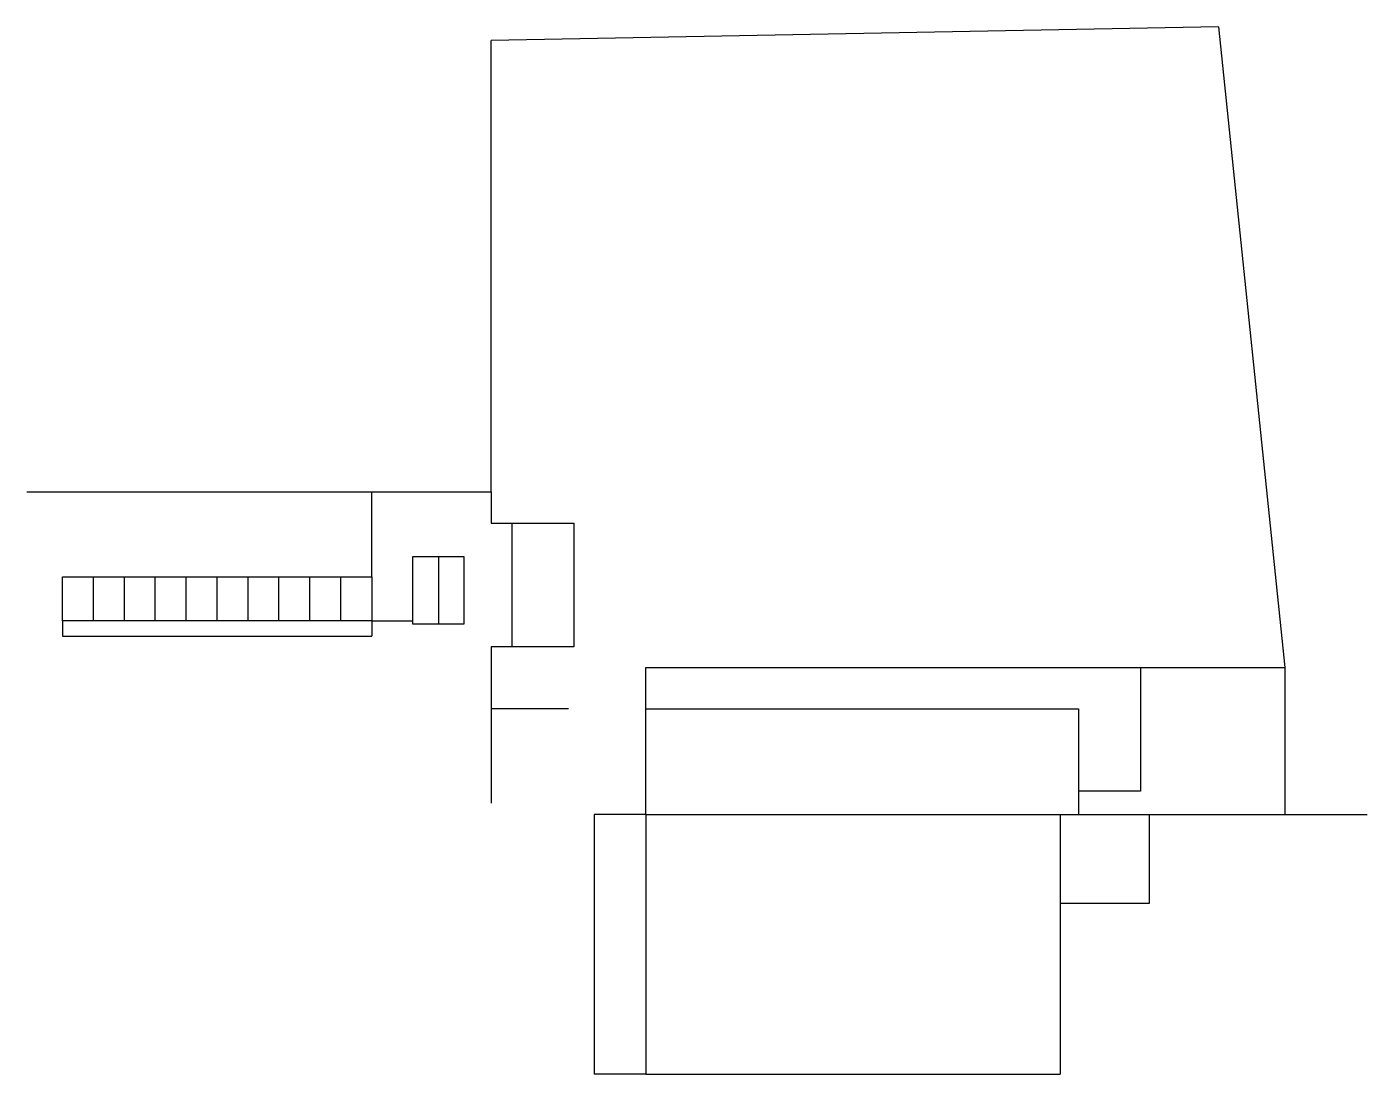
# Model space of a CAD drawing. Header units: inches. Extents: x -625442 to 34963, y -27993 to 66986.
# Drawn here: x -26072 to -22951, y 37686 to 40124 of the extents above; entities that cross this region are included whole.
import ezdxf

# ---------------------------------------------------------------- set-up
doc = ezdxf.new("R2010")
doc.units = ezdxf.units.IN
doc.header["$LTSCALE"] = 0.5
doc.header["$MEASUREMENT"] = 0
for name, color, linetype in [('P-BELOW-LIGHT', 143, 'Continuous'), ('P-BELOW-MED', 145, 'Continuous'), ('P-WALL', 90, 'Continuous')]:
    doc.layers.add(name, color=color, linetype=linetype)

msp = doc.modelspace()

# ---------------------------------------------------------------- linework, layer by layer
at = {"layer": 'P-BELOW-LIGHT'}
for p, q in [((-24630.71762, 38536.47501), (-23622.71762, 38536.47508)), ((-23622.71762, 38536.47501), (-23622.7176, 38290.47502)), ((-23665.91762, 38290.47501), (-23458.31762, 38290.47503)), ((-23458.31762, 38290.47503), (-23458.31761, 38082.87503)), ((-23458.31761, 38082.87503), (-23665.91762, 38082.87503)), ((-24630.71762, 37685.67501), (-24750.71761, 37685.67501))]:
    msp.add_line(p, q, dxfattribs=at)
for points in [[(-24630.71762, 38290.47501), (-24630.71762, 38536.47501)], [(-24630.71762, 38290.47502), (-24750.71762, 38290.47501), (-24750.71762, 37685.67501)]]:
    msp.add_lwpolyline(points, dxfattribs=at)
at = {"layer": 'P-BELOW-MED'}
for p, q in [((-23297.22215, 40124.49948), (-24990.4075, 40092.37381)), ((-23297.22215, 40124.49948), (-23142.71763, 38632.47501)), ((-24990.40744, 39041.68578), (-24990.4075, 40092.37381)), ((-26071.78932, 39041.68571), (-25268.62607, 39041.68576)), ((-25268.62605, 38843.68576), (-25268.62607, 39041.68576)), ((-24942.40744, 38968.90378), (-24798.40744, 38968.90379)), ((-24942.40744, 38968.90378), (-24942.40742, 38680.90378)), ((-24798.40744, 38968.90379), (-24798.40742, 38680.90379)), ((-25113.35068, 38890.61502), (-25113.35067, 38734.61502)), ((-25988.62605, 38843.68571), (-25268.62605, 38843.68576)), ((-25988.62605, 38741.68571), (-25988.62605, 38843.68571)), ((-25916.62605, 38741.68572), (-25916.62605, 38843.68572)), ((-25844.62605, 38741.68572), (-25844.62605, 38843.68572)), ((-25772.62605, 38741.68573), (-25772.62605, 38843.68573)), ((-25700.62605, 38741.68573), (-25700.62605, 38843.68573)), ((-25628.62605, 38741.68574), (-25628.62605, 38843.68574)), ((-25556.62605, 38741.68574), (-25556.62605, 38843.68574)), ((-25484.62605, 38741.68574), (-25484.62605, 38843.68574)), ((-25412.62605, 38741.68575), (-25412.62605, 38843.68575)), ((-25340.62605, 38741.68575), (-25340.62605, 38843.68575)), ((-25268.62605, 38843.68576), (-25268.62605, 38741.68576)), ((-25268.62605, 38741.68576), (-25988.62605, 38741.68571)), ((-25268.62605, 38741.68576), (-25173.35067, 38741.68576)), ((-25268.62605, 38741.68576), (-25268.62605, 38705.68576)), ((-24798.40742, 38680.90379), (-24942.40742, 38680.90378)), ((-24810.56251, 38536.475), (-24990.40741, 38536.47499)), ((-23458.31762, 38290.47503), (-23142.71763, 38290.47505)), ((-23142.71763, 38290.47505), (-22950.71763, 38290.47506))]:
    msp.add_line(p, q, dxfattribs=at)
for points in [[(-25268.62607, 39041.68576), (-24990.40744, 39041.68578), (-24990.40744, 38968.90378), (-24942.40744, 38968.90378)], [(-25173.35068, 38890.61502), (-25173.35067, 38734.61502), (-25053.35067, 38734.61503), (-25053.35068, 38890.61503), (-25173.35068, 38890.61502)], [(-25988.62605, 38741.68571), (-25988.62605, 38705.68571), (-25268.62605, 38705.68576)], [(-24942.40742, 38680.90378), (-24990.40742, 38680.90378), (-24990.4074, 38317.0425)], [(-24630.71762, 38536.47501), (-24630.71762, 38632.47501), (-23622.71763, 38632.47501), (-23478.71763, 38632.47501), (-23478.71763, 38344.47501), (-23622.71761, 38344.47501)], [(-23478.71763, 38632.47501), (-23142.71763, 38632.47501), (-23142.71764, 38290.47505)]]:
    msp.add_lwpolyline(points, dxfattribs=at)
at = {"layer": 'P-WALL'}
for p, q in [((-24630.71762, 38290.47495), (-23665.91762, 38290.47501)), ((-24630.71762, 38290.47495), (-24630.71762, 37685.67495)), ((-23665.91762, 38290.47501), (-23665.91762, 37685.67501)), ((-24630.71762, 37685.67501), (-23665.91762, 37685.67501))]:
    msp.add_line(p, q, dxfattribs=at)

doc.saveas('drawing.dxf')
